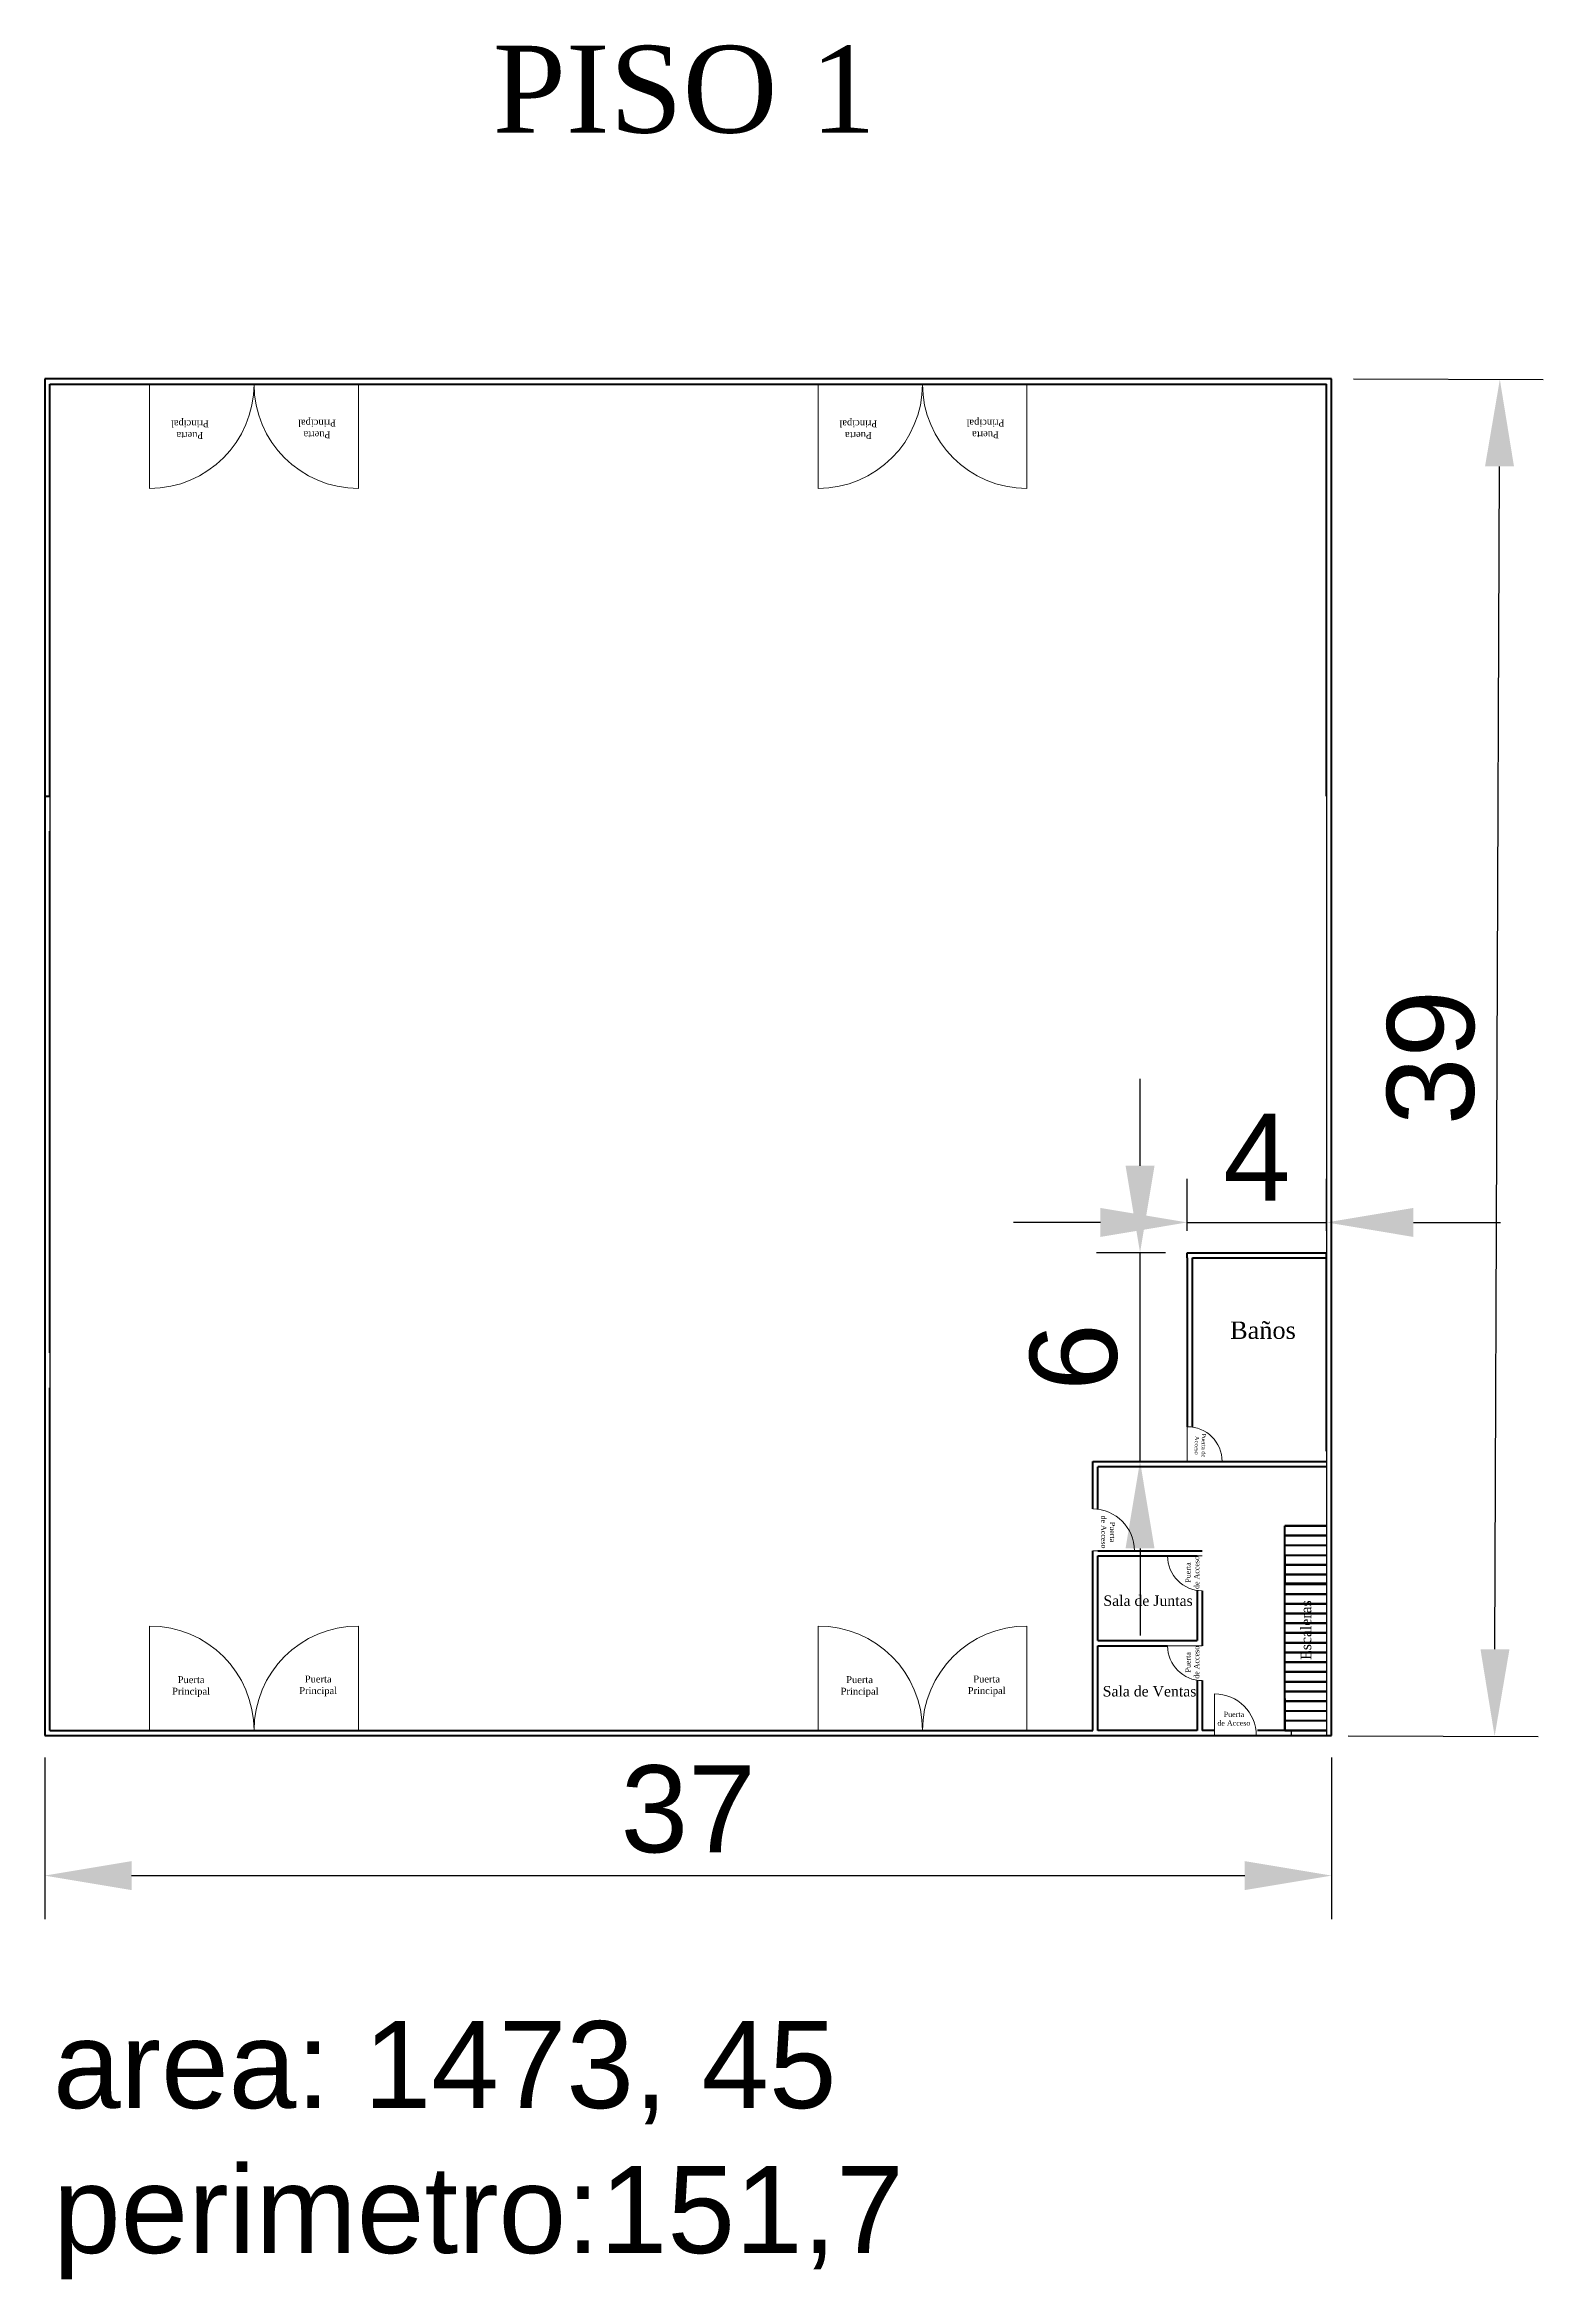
# Model space of a CAD drawing. Header units: metres. Extents: x 29 to 562, y -33 to 369.
# Drawn here: x 29 to 72.1, y 84.2 to 148.5 of the extents above; entities that cross this region are included whole.
import ezdxf

# ---------------------------------------------------------------- set-up
doc = ezdxf.new("R2010")
doc.units = ezdxf.units.M
doc.header["$LTSCALE"] = 2
doc.header["$PDMODE"] = 35
for name, color, linetype, lineweight in [('001_Dark_1 10', 7, 'Continuous', 0), ('A-DOOR', 251, 'Continuous', 18), ('A-WALL', 7, 'Continuous', 60), ('S-STRS', 4, 'Continuous', 40), ('S-WALL', 7, 'Continuous', 60)]:
    doc.layers.add(name, color=color, linetype=linetype, lineweight=lineweight)
doc.layers.add('S-PLAT', color=7, linetype='Continuous')
doc.styles.get("Standard").update_dxf_attribs({"font": 'arial.ttf'})
doc.dimstyles.new('ISO-25', dxfattribs={"dimtxt": 2.5, "dimasz": 2.5, "dimexe": 1.25, "dimexo": 0.625, "dimtad": 1, "dimtxsty": 'Standard', "dimcen": 2.5, "dimadec": 0, "dimazin": 0, "dimtfac": 1, "dimtmove": 0, "dimatfit": 3, "dimfxl": 1, "dimarcsym": 0})

msp = doc.modelspace()

# ---------------------------------------------------------------- texts
at = {"attachment_point": 2}
for s, width, insert, char_height in [('{\\fTimes New Roman|b0|i0|c0|p18;PISO 1}', 69.93919, (47.392, 148.43), 2.5), ('{\\fTimes New Roman|b0|i0|c0|p18;Baños}', 13.41015, (64.026, 111.758), 0.5), ('{\\fTimes New Roman|b0|i0|c0|p18;Sala de Juntas}', 13.41015, (60.722, 103.884), 0.3), ('{\\fTimes New Roman|b0|i0|c0|p18;Puerta^JPrincipal}', 13.41015, (33.209, 101.564), 0.2), ('{\\fTimes New Roman|b0|i0|c0|p18;Puerta ^JPrincipal}', 13.41015, (36.863, 101.582), 0.2), ('{\\fTimes New Roman|b0|i0|c0|p18;Puerta^JPrincipal}', 13.41015, (52.428, 101.564), 0.2), ('{\\fTimes New Roman|b0|i0|c0|p18;Puerta ^JPrincipal}', 13.41015, (56.082, 101.582), 0.2), ('{\\fTimes New Roman|b0|i0|c0|p18;Sala de Ventas}', 13.41015, (60.765, 101.28), 0.3), ('{\\fTimes New Roman|b0|i0|c0|p18;Puerta^Jde Acceso}', 13.41015, (63.19, 100.542), 0.15)]:
    msp.add_mtext_dynamic_manual_height_columns(s, width=width, gutter_width=12.5, heights=[0], dxfattribs=dict(at, insert=insert, char_height=char_height))
for s, width, insert, char_height, rotation in [('{\\fTimes New Roman|b0|i0|c0|p18;Puerta ^JPrincipal}', 13.41015, (33.174, 137.127), 0.2, 180), ('{\\fTimes New Roman|b0|i0|c0|p18;Puerta^JPrincipal}', 13.41015, (36.828, 137.146), 0.2, 180), ('{\\fTimes New Roman|b0|i0|c0|p18;Puerta ^JPrincipal}', 13.41015, (52.393, 137.127), 0.2, 180), ('{\\fTimes New Roman|b0|i0|c0|p18;Puerta^JPrincipal}', 13.41015, (56.047, 137.146), 0.2, 180), ('{\\fTimes New Roman|b0|i0|c0|p18;Puerta de ^JAcceso}', 13.41015, (62.387, 108.197), 0.12, 269.56829), ('{\\fTimes New Roman|b0|i0|c0|p18;Puerta^Jde Acceso}', 13.41015, (59.776, 105.707), 0.15, 270), ('{\\fTimes New Roman|b0|i0|c0|p18;Puerta^Jde Acceso}', 13.41015, (61.794, 104.544), 0.15, 90), ('{\\fTimes New Roman|b0|i0|c0|p18;Escaleras}', 7.82908, (65.113, 102.889), 0.3, 90), ('{\\fTimes New Roman|b0|i0|c0|p18;Puerta^Jde Acceso}', 13.41015, (61.794, 101.962), 0.15, 90)]:
    msp.add_mtext_dynamic_manual_height_columns(s, width=width, gutter_width=12.5, heights=[0], dxfattribs=dict(at, insert=insert, char_height=char_height, rotation=rotation))
at = {"layer": '001_Dark_1 10', "insert": (29.242, 91.649), "char_height": 2.5, "attachment_point": 1}
msp.add_mtext_dynamic_manual_height_columns('area: 1473, 45\\Pperimetro:151,7', width=37.2483, gutter_width=12.5, heights=[0], dxfattribs=at)

# ---------------------------------------------------------------- blocks, each defined once
blk = doc.blocks.new('*D73')
at = {"layer": '001_Dark_1 10', "color": 0, "lineweight": -2, "transparency": 16777216}
for p, q in [((29, 99.23), (29, 94.581)), ((66, 99.23), (66, 94.581)), ((31.5, 95.831), (63.5, 95.831))]:
    blk.add_line(p, q, dxfattribs=at)
at = {"layer": '001_Dark_1 10', "color": 0, "transparency": 16777216}
for points in [[(31.5, 96.248), (31.5, 95.414), (29, 95.831)], [(63.5, 96.248), (63.5, 95.414), (66, 95.831)]]:
    blk.add_solid(points, dxfattribs=at)
at = {"layer": 'Defpoints', "color": 0, "transparency": 16777216}
for p in [(29, 99.855), (66, 99.855), (66, 95.831)]:
    blk.add_point(p, dxfattribs=at)
at = {"layer": '001_Dark_1 10', "color": 0, "transparency": 16777216, "insert": (47.5, 97.733), "char_height": 2.5, "attachment_point": 5}
blk.add_mtext('37', dxfattribs=at)
blk = doc.blocks.new('*D74')
at = {"layer": '001_Dark_1 10', "color": 0, "lineweight": -2, "transparency": 16777216}
for p, q in [((66.625, 138.852), (72.086, 138.831)), ((70.695, 102.336), (70.826, 136.336)), ((66.475, 99.852), (71.936, 99.831))]:
    blk.add_line(p, q, dxfattribs=at)
at = {"layer": '001_Dark_1 10', "color": 0, "transparency": 16777216}
for points in [[(70.41, 136.338), (71.243, 136.335), (70.836, 138.836)], [(70.279, 102.338), (71.112, 102.335), (70.686, 99.836)]]:
    blk.add_solid(points, dxfattribs=at)
at = {"layer": 'Defpoints', "color": 0, "transparency": 16777216}
for p in [(66, 138.855), (70.836, 138.836), (65.85, 99.855)]:
    blk.add_point(p, dxfattribs=at)
at = {"layer": '001_Dark_1 10', "color": 0, "transparency": 16777216, "insert": (68.859, 119.344), "char_height": 2.5, "attachment_point": 5, "rotation": 89.77963}
blk.add_mtext('39', dxfattribs=at)
blk = doc.blocks.new('*D75')
at = {"layer": '001_Dark_1 10', "color": 0, "lineweight": -2, "transparency": 16777216}
for p, q in [((60.492, 116.235), (60.492, 118.735)), ((61.225, 113.735), (59.242, 113.735)), ((60.492, 107.735), (60.492, 113.735)), ((61.225, 107.735), (59.242, 107.735)), ((60.492, 105.235), (60.492, 102.735))]:
    blk.add_line(p, q, dxfattribs=at)
at = {"layer": '001_Dark_1 10', "color": 0, "transparency": 16777216}
for points in [[(60.075, 116.235), (60.908, 116.235), (60.492, 113.735)], [(60.075, 105.235), (60.908, 105.235), (60.492, 107.735)]]:
    blk.add_solid(points, dxfattribs=at)
at = {"layer": 'Defpoints', "color": 0, "transparency": 16777216}
for p in [(60.492, 113.735), (61.85, 113.735), (61.85, 107.735)]:
    blk.add_point(p, dxfattribs=at)
at = {"layer": '001_Dark_1 10', "color": 0, "transparency": 16777216, "insert": (58.59, 110.735), "char_height": 2.5, "attachment_point": 5, "rotation": 90}
blk.add_mtext('6', dxfattribs=at)
blk = doc.blocks.new('*D76')
at = {"layer": '001_Dark_1 10', "color": 0, "lineweight": -2, "transparency": 16777216}
for p, q in [((61.85, 114.36), (61.85, 115.856)), ((65.85, 114.36), (65.85, 115.856)), ((59.35, 114.606), (56.85, 114.606)), ((61.85, 114.606), (65.85, 114.606)), ((68.35, 114.606), (70.85, 114.606))]:
    blk.add_line(p, q, dxfattribs=at)
at = {"layer": '001_Dark_1 10', "color": 0, "transparency": 16777216}
for points in [[(59.35, 115.022), (59.35, 114.189), (61.85, 114.606)], [(68.35, 115.022), (68.35, 114.189), (65.85, 114.606)]]:
    blk.add_solid(points, dxfattribs=at)
at = {"layer": 'Defpoints', "color": 0, "transparency": 16777216}
for p in [(65.85, 114.606), (61.85, 113.735), (65.85, 113.735)]:
    blk.add_point(p, dxfattribs=at)
at = {"layer": '001_Dark_1 10', "color": 0, "transparency": 16777216, "insert": (63.85, 116.481), "char_height": 2.5, "attachment_point": 5}
blk.add_mtext('4', dxfattribs=at)

# ---------------------------------------------------------------- dimensions: what is measured, and where the dimension line sits
at = {"layer": '001_Dark_1 10'}
dim = msp.add_aligned_dim(p1=(65.85, 99.855), p2=(66, 138.855), distance=-4.836, dimstyle='ISO-25', dxfattribs=at)
dim.commit()
dim.dimension.update_dxf_attribs({"geometry": '*D74', "text_midpoint": (68.859, 119.344)})
dim = msp.add_linear_dim(base=(60.492, 113.735), p1=(61.85, 107.735), p2=(61.85, 113.735), angle=90, dimstyle='ISO-25', dxfattribs=at)
dim.commit()
dim.dimension.update_dxf_attribs({"geometry": '*D75', "text_midpoint": (58.59, 110.735)})
for base, p1, p2, picture, middle in [((65.85, 114.606), (61.85, 113.735), (65.85, 113.735), '*D76', (63.85, 116.481)), ((66, 95.831), (29, 99.855), (66, 99.855), '*D73', (47.5, 97.733))]:
    dim = msp.add_linear_dim(base=base, p1=p1, p2=p2, dimstyle='ISO-25', dxfattribs=at)
    dim.commit()
    dim.dimension.update_dxf_attribs({"geometry": picture, "text_midpoint": middle})

# ---------------------------------------------------------------- linework, layer by layer
at = {"layer": 'A-DOOR'}
for p, q in [((32.018, 138.705), (32.018, 135.705)), ((38.018, 138.705), (38.018, 135.705)), ((51.238, 138.705), (51.238, 135.705)), ((57.238, 138.705), (57.238, 135.705)), ((61.85, 108.735), (61.85, 107.735)), ((59.131, 105.169), (60.331, 105.169)), ((61.281, 105.019), (62.281, 105.019)), ((32.018, 100.005), (32.018, 103.005)), ((38.018, 100.005), (38.018, 103.005)), ((51.238, 100.005), (51.238, 103.005)), ((57.238, 100.005), (57.238, 103.005)), ((59.281, 102.556), (59.281, 102.556)), ((61.281, 102.437), (62.281, 102.437)), ((62.634, 99.855), (62.634, 101.055))]:
    msp.add_line(p, q, dxfattribs=at)
for centre, radius, start, end in [((32.018, 138.705), 3, 270, 0), ((38.018, 138.705), 3, 180, 270), ((51.238, 138.705), 3, 270, 0), ((57.238, 138.705), 3, 180, 270), ((61.85, 107.735), 1, 0, 90), ((59.131, 105.169), 1.2, 0, 90), ((62.281, 105.019), 1, 180, 270), ((32.018, 100.005), 3, 0, 90), ((38.018, 100.005), 3, 90, 180), ((51.238, 100.005), 3, 0, 90), ((57.238, 100.005), 3, 90, 180), ((62.281, 102.437), 1, 180, 270), ((62.634, 99.855), 1.2, 360, 90)]:
    msp.add_arc(centre, radius, start, end, dxfattribs=at)
at = {"layer": 'A-WALL'}
for p, q in [((66, 138.855), (29, 138.855)), ((29, 138.855), (29, 99.855)), ((66, 99.855), (66, 138.855)), ((29, 99.855), (66, 99.855))]:
    msp.add_line(p, q, dxfattribs=at)
at = {"layer": 'S-PLAT'}
for p, q in [((29.15, 126.855), (29.15, 125.855)), ((65.85, 126.855), (65.85, 110.855)), ((29.15, 110.855), (29.15, 109.855)), ((65.85, 109.855), (65.85, 99.855)), ((64.85, 99.855), (64.85, 100.005))]:
    msp.add_line(p, q, dxfattribs=at)
at = {"layer": 'S-STRS'}
for p, q in [((64.65, 104.224), (64.65, 105.885)), ((64.65, 105.885), (65.85, 105.885)), ((65.85, 105.885), (64.65, 105.885)), ((64.65, 105.885), (65.85, 105.885)), ((64.65, 105.605), (65.85, 105.605)), ((65.85, 105.605), (64.65, 105.605)), ((64.65, 105.605), (65.85, 105.605)), ((64.65, 105.605), (65.85, 105.605)), ((64.65, 105.605), (65.85, 105.605)), ((64.65, 105.325), (65.85, 105.325)), ((64.65, 105.325), (65.85, 105.325)), ((64.65, 105.045), (65.85, 105.045)), ((64.65, 104.765), (64.65, 105.045)), ((64.65, 105.045), (64.65, 104.224)), ((64.65, 105.045), (65.85, 105.045)), ((64.65, 104.765), (65.85, 104.765)), ((64.65, 104.485), (64.65, 104.765)), ((65.85, 104.765), (64.65, 104.765)), ((64.65, 104.765), (65.85, 104.765)), ((64.65, 104.485), (65.85, 104.485)), ((64.65, 104.205), (64.65, 104.485)), ((65.85, 104.485), (64.65, 104.485)), ((64.65, 104.485), (65.85, 104.485)), ((64.65, 104.224), (65.85, 104.224)), ((65.85, 104.224), (64.65, 104.224)), ((64.65, 104.224), (65.85, 104.224)), ((64.65, 104.205), (65.85, 104.205)), ((64.65, 103.925), (64.65, 104.205)), ((65.85, 104.205), (64.65, 104.205)), ((64.65, 104.205), (65.85, 104.205)), ((64.65, 103.925), (65.85, 103.925)), ((64.65, 103.645), (64.65, 103.925)), ((65.85, 103.925), (64.65, 103.925)), ((64.65, 103.925), (65.85, 103.925)), ((64.65, 103.645), (65.85, 103.645)), ((64.65, 103.365), (64.65, 103.645)), ((65.85, 103.645), (64.65, 103.645)), ((64.65, 103.645), (65.85, 103.645)), ((64.65, 103.365), (65.85, 103.365)), ((64.65, 103.085), (64.65, 103.365)), ((65.85, 103.365), (64.65, 103.365)), ((64.65, 103.365), (65.85, 103.365)), ((64.65, 103.085), (65.85, 103.085)), ((64.65, 102.805), (64.65, 103.085)), ((65.85, 103.085), (64.65, 103.085)), ((64.65, 103.085), (65.85, 103.085)), ((64.65, 102.805), (65.85, 102.805)), ((64.65, 102.525), (64.65, 102.805)), ((65.85, 102.805), (64.65, 102.805)), ((64.65, 102.805), (65.85, 102.805)), ((64.65, 102.525), (65.85, 102.525)), ((64.65, 102.245), (64.65, 102.525)), ((65.85, 102.525), (64.65, 102.525)), ((64.65, 102.525), (65.85, 102.525)), ((64.65, 102.245), (65.85, 102.245)), ((64.65, 101.965), (64.65, 102.245)), ((65.85, 102.245), (64.65, 102.245)), ((64.65, 102.245), (65.85, 102.245)), ((64.65, 101.965), (65.85, 101.965)), ((64.65, 101.685), (64.65, 101.965)), ((65.85, 101.965), (64.65, 101.965)), ((64.65, 101.965), (65.85, 101.965)), ((64.65, 101.685), (65.85, 101.685)), ((64.65, 101.405), (64.65, 101.685)), ((65.85, 101.685), (64.65, 101.685)), ((64.65, 101.685), (65.85, 101.685)), ((64.65, 101.405), (65.85, 101.405)), ((64.65, 101.125), (64.65, 101.405)), ((65.85, 101.405), (64.65, 101.405)), ((64.65, 101.405), (65.85, 101.405)), ((64.65, 101.125), (65.85, 101.125)), ((64.65, 100.845), (64.65, 101.125)), ((65.85, 101.125), (64.65, 101.125)), ((64.65, 101.125), (65.85, 101.125)), ((64.65, 100.285), (64.65, 101.034)), ((64.65, 100.925), (64.65, 100.005)), ((65.85, 100.845), (64.65, 100.845)), ((64.65, 100.845), (65.85, 100.845)), ((64.65, 100.845), (65.85, 100.845)), ((64.65, 100.565), (65.85, 100.565)), ((64.65, 100.565), (65.85, 100.565)), ((64.65, 100.005), (64.65, 100.285)), ((64.65, 100.285), (65.85, 100.285)), ((64.65, 100.005), (65.85, 100.005)), ((64.65, 100.005), (65.85, 100.005))]:
    msp.add_line(p, q, dxfattribs=at)
at = {"layer": 'S-WALL'}
for p, q in [((29.15, 126.855), (29.15, 138.705)), ((29.15, 126.855), (29.15, 138.705)), ((29.15, 138.705), (65.85, 138.705)), ((65.85, 126.855), (65.85, 138.705)), ((29, 126.855), (29.15, 126.855)), ((29.15, 110.855), (29.15, 125.855)), ((61.85, 113.585), (61.85, 113.735)), ((61.85, 113.735), (65.85, 113.735)), ((65.85, 108.035), (65.85, 113.735)), ((61.85, 113.585), (61.85, 108.735)), ((62, 113.435), (62, 113.585)), ((62, 113.585), (65.85, 113.585)), ((62, 108.723), (62, 113.435)), ((29.15, 100.005), (29.15, 109.855)), ((59.131, 107.735), (65.85, 107.735)), ((59.131, 106.369), (59.131, 107.735)), ((59.131, 107.735), (65.85, 107.735)), ((59.131, 106.369), (59.131, 107.735)), ((61.931, 107.585), (59.281, 107.585)), ((59.281, 106.359), (59.281, 107.585)), ((61.85, 107.735), (65.85, 107.735)), ((64.041, 107.585), (61.931, 107.585)), ((65.85, 107.585), (64.041, 107.585)), ((59.131, 100.005), (59.131, 105.169)), ((59.281, 105.169), (62.281, 105.169)), ((59.281, 105.019), (62.131, 105.019)), ((59.281, 102.587), (59.281, 105.019)), ((62.131, 104.03), (62.131, 102.587)), ((62.281, 104.019), (62.281, 103.005)), ((62.281, 103.005), (62.281, 102.437)), ((59.281, 102.587), (62.131, 102.587)), ((59.281, 100.005), (59.281, 102.437)), ((59.281, 102.437), (61.281, 102.437)), ((62.131, 101.448), (62.131, 100.005)), ((62.281, 101.437), (62.281, 100.005)), ((29.15, 100.005), (59.131, 100.005)), ((61.541, 100.005), (59.281, 100.005)), ((62.131, 100.005), (61.541, 100.005)), ((62.131, 100.005), (61.541, 100.005)), ((62.634, 100.005), (62.281, 100.005)), ((62.634, 100.005), (62.281, 100.005)), ((65.85, 100.005), (63.872, 100.005))]:
    msp.add_line(p, q, dxfattribs=at)

msp.set_redraw_order([(e.dxf.handle, doc.entitydb.next_handle()) for e in msp.query("TEXT MTEXT ATTDEF DIMENSION ARC_DIMENSION")])  # texts and dimensions are drawn at this point

doc.saveas('drawing.dxf')
